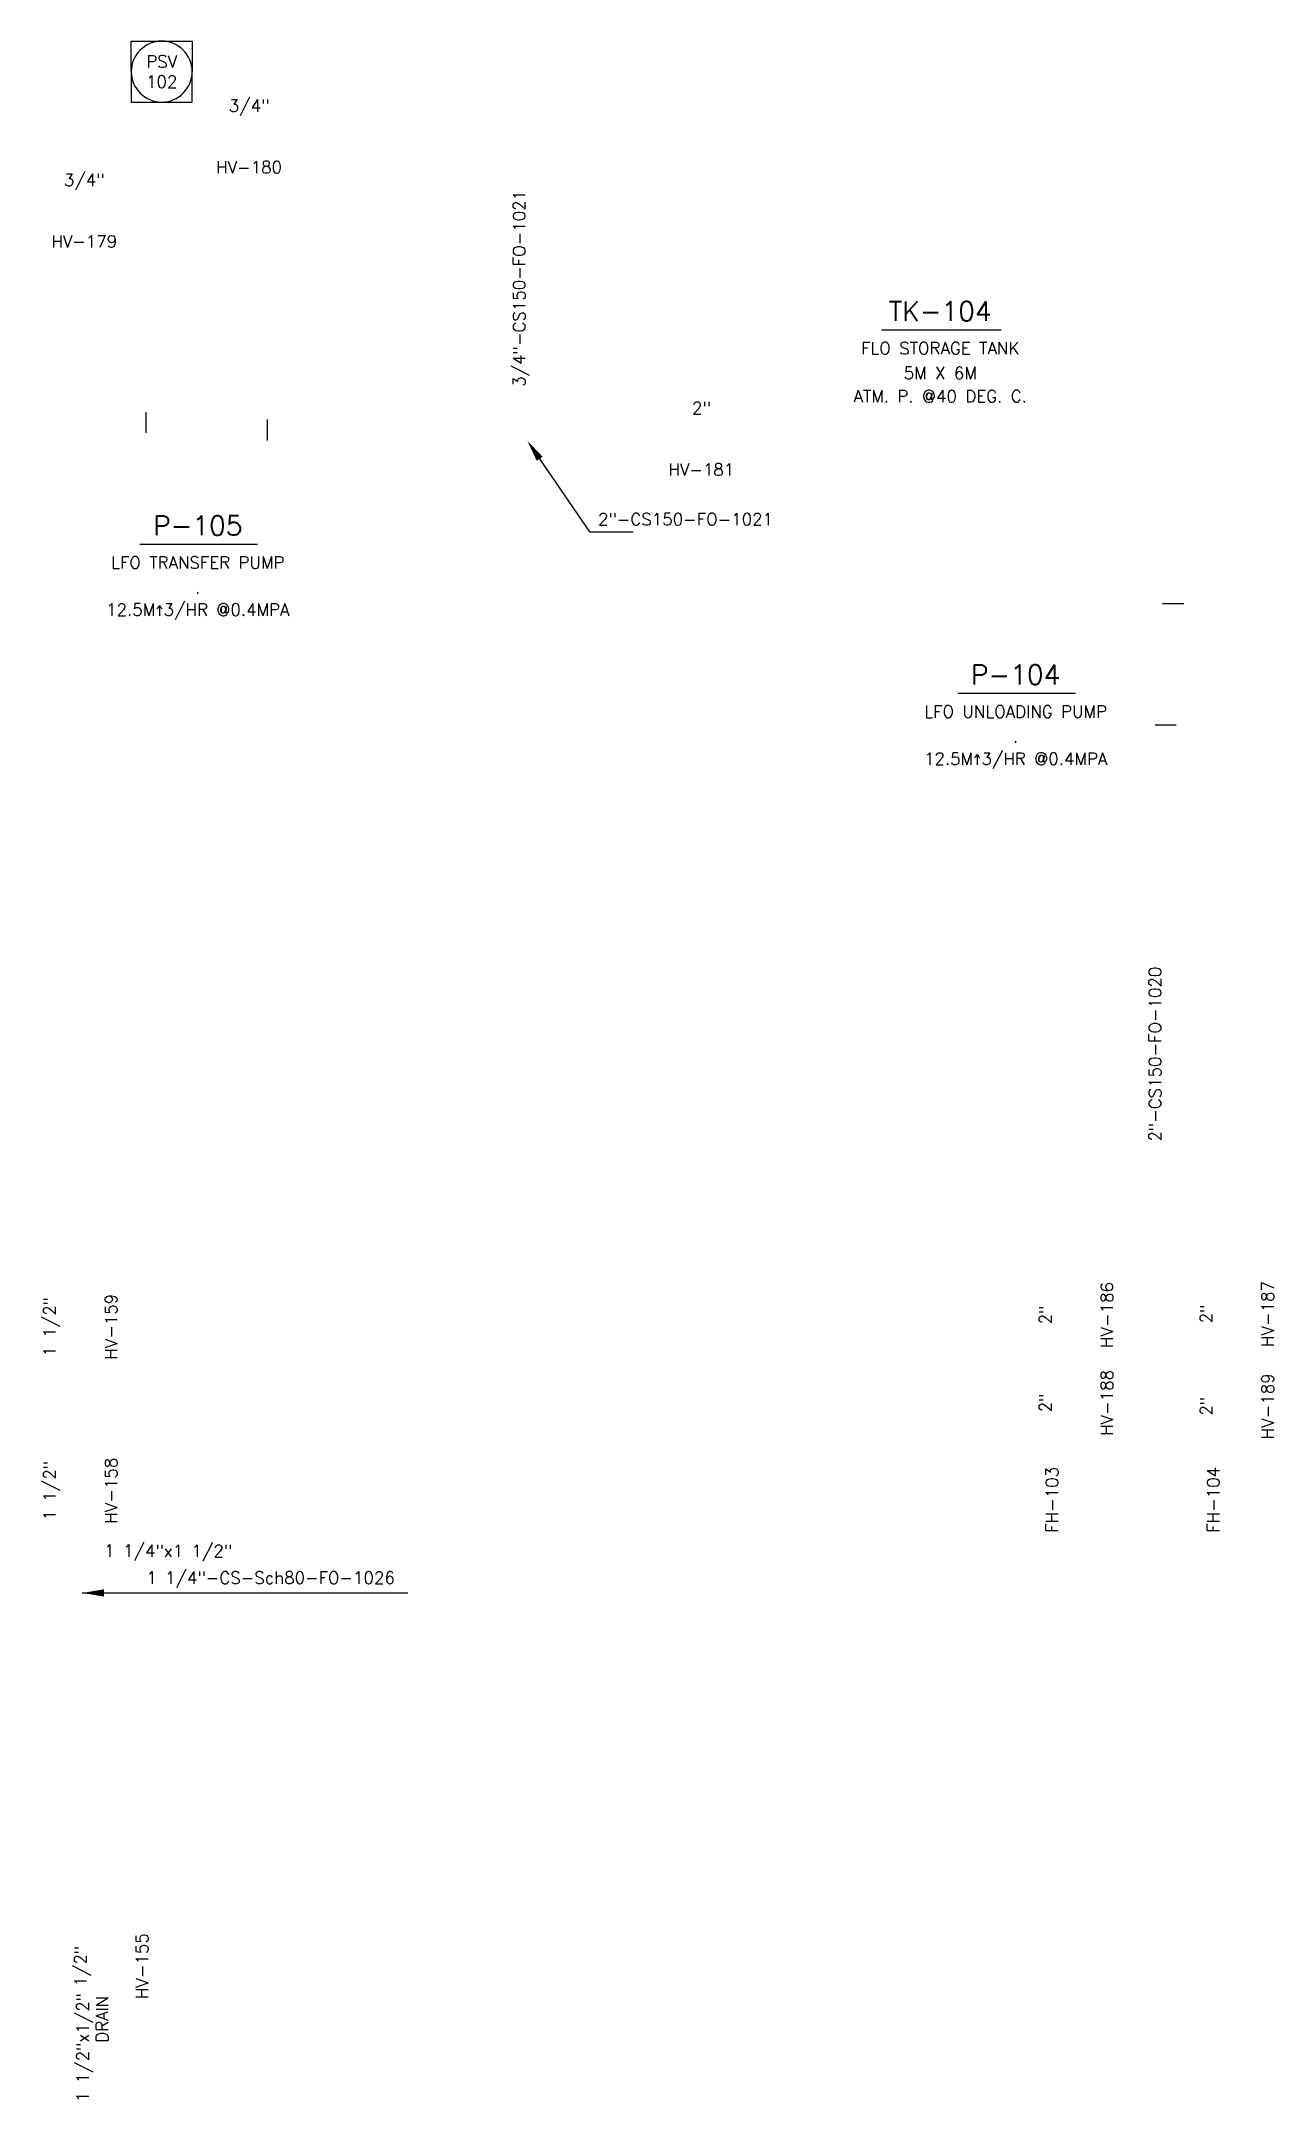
# Model space of a CAD drawing. Header units: inches. Extents: x 0 to 141, y -17 to 14.
# Drawn here: x 131.12 to 141.23, y -11.33 to 5.57 of the extents above; entities that cross this region are included whole.
import ezdxf
from ezdxf import colors
from ezdxf.entities.mleader import LeaderData, LeaderLine
from ezdxf.enums import TextEntityAlignment as Align
from ezdxf.math import Vec2, Vec3

# ---------------------------------------------------------------- set-up
doc = ezdxf.new("R2010")
doc.units = ezdxf.units.IN
doc.header["$MEASUREMENT"] = 0
for name, color, linetype in [('Instrument', 2, 'Continuous'), ('Process', 5, 'Continuous'), ('Text', 7, 'Continuous')]:
    doc.layers.add(name, color=color, linetype=linetype)
doc.styles.get("Standard").update_dxf_attribs({"font": 'romans.shx', "height": 0.1})
doc.dimstyles.get("Standard").update_dxf_attribs({"dimtxt": 0.18, "dimasz": 0.18, "dimexe": 0.18, "dimexo": 0.0625, "dimgap": 0.09, "dimtad": 0, "dimtih": 1, "dimtoh": 1, "dimdec": 4, "dimzin": 0, "dimdsep": 46, "dimtxsty": 'Standard', "dimcen": 0.09, "dimadec": 0, "dimazin": 0, "dimtfac": 1, "dimtdec": 4, "dimtofl": 0, "dimtmove": 0, "dimatfit": 3, "dimfxl": 1, "dimtolj": 1, "dimtzin": 0, "dimarcsym": 0})

msp = doc.modelspace()

# ---------------------------------------------------------------- texts
msp.add_text('DRAIN', height=0.1, rotation=90).set_placement((131.669, -10.865))

# ---------------------------------------------------------------- blocks, each defined once
blk = doc.blocks.new('AdjacentPipeReducerStyle_block')
at = {"color": 0, "linetype": 'ByBlock', "lineweight": -2}
blk.add_attdef('#(PipeLines.Size)x#(PipeLines.Size)', text='', height=0.1, dxfattribs=at).set_placement((0, 0), align=Align.MIDDLE_CENTER)
blk = doc.blocks.new('Valve Label_block')
at = {"color": 0, "linetype": 'ByBlock', "lineweight": -2}
blk.add_attdef('#(TargetObject.Size)', text='', height=0.1, dxfattribs=at).set_placement((0, 0.1875), align=Align.BOTTOM_CENTER)
blk.add_attdef('#(TargetObject.Tag)', text='', height=0.1, dxfattribs=at).set_placement((0, -0.1875), align=Align.TOP_CENTER)
blk = doc.blocks.new('Pipeline Tag_block')
at = {"color": 0, "linetype": 'ByBlock', "lineweight": -2}
blk.add_attdef('#(TargetObject.Tag)', text='', height=0.1, dxfattribs=at).set_placement((0, 0), align=Align.MIDDLE_CENTER)
blk = doc.blocks.new('*U151')
at = {"color": 0, "linetype": 'ByBlock', "lineweight": -2}
for p, q in [((-0.25, 0.25), (0.25, 0.25)), ((-0.25, 0), (-0.25, 0.25)), ((0.25, 0.25), (0.25, 0)), ((-0.25, 0), (-0.25, -0.25)), ((0.25, -0.25), (0.25, 0)), ((-0.25, -0.25), (0.25, -0.25))]:
    blk.add_line(p, q, dxfattribs=at)
for start, end in [(0, 180), (180, 0)]:
    blk.add_arc((0, 0), 0.25, start, end, dxfattribs=at)
blk.add_wipeout([(-0.151, 0.149), (0.155, 0.151), (0.155, 0.024), (-0.151, 0.024)], dxfattribs=at)
blk.add_wipeout([(-0.15, -0.024), (0.154, -0.024), (0.154, -0.155), (-0.15, -0.155)], dxfattribs=at)
for tag, p in [('#(TargetObject.Type)', (0, 0.083)), ('#(TargetObject.LoopNumber)', (0, -0.083))]:
    blk.add_attdef(tag, text='', height=0.1, dxfattribs=at).set_placement(p, align=Align.MIDDLE_CENTER)
blk = doc.blocks.new('*U163')
at = {"color": 0, "linetype": 'ByBlock', "lineweight": -3}
blk.add_line((-0.475, -0.152), (0.491, -0.152), dxfattribs=at)
at = {"color": 0, "linetype": 'ByBlock', "lineweight": -2}
for tag, height, p in [('#(TargetObject.Tag)', 0.16, (0, 0)), ('#(TargetObject.Description)', 0.1, (0, -0.304)), ('#(TARGETOBJECT.MANUFACTURER)', 0.1, (0, -0.508)), ('#(TargetObject.FlowCapacity) @#(TargetObject.TotalDynamicHead)', 0.1, (0, -0.698))]:
    blk.add_attdef(tag, text='', height=height, dxfattribs=at).set_placement(p, align=Align.MIDDLE)
blk = doc.blocks.new('*U146')
at = {"color": 0, "linetype": 'ByBlock', "lineweight": -3}
blk.add_line((-0.483, -0.152), (0.5, -0.152), dxfattribs=at)
at = {"color": 0, "linetype": 'ByBlock', "lineweight": -2}
for tag, height, p in [('#(TargetObject.Tag)', 0.16, (0, 0)), ('#(TargetObject.Description)', 0.1, (0, -0.304)), ('#(TargetObject.Width) X #(TargetObject.Height)', 0.1, (0, -0.508)), ('#(Tanks.DesignPressure) @#(Tanks.DesignTemperature)', 0.1, (0, -0.698))]:
    blk.add_attdef(tag, text='', height=height, dxfattribs=at).set_placement(p, align=Align.MIDDLE)
blk = doc.blocks.new('Tag_block')
at = {"color": 0, "linetype": 'ByBlock', "lineweight": -2}
blk.add_attdef('#(TargetObject.Tag)', text='', height=0.1, dxfattribs=at).set_placement((0, 0), align=Align.MIDDLE_CENTER)

# ---------------------------------------------------------------- linework, layer by layer
at = {"layer": 'Instrument', "linetype": 'ByBlock'}
for p, q in [((131.978, 2.523), (131.978, 2.351)), ((132.974, 2.461), (132.974, 2.288)), ((140.494, 0.948), (140.321, 0.948)), ((140.432, -0.048), (140.259, -0.048))]:
    msp.add_line(p, q, dxfattribs=at)

# ---------------------------------------------------------------- block references
msp.add_blockref('*U151', (132.108, 5.318), dxfattribs=at).add_auto_attribs({'#(TargetObject.Type)': 'PSV', '#(TargetObject.LoopNumber)': '102'})
at = {"layer": 'Process'}
for p, rotation, values in [((132.161, -6.827), 359.8292988044949, {'#(PipeLines.Size)x#(PipeLines.Size)': '1 1/4"x1 1/2"'}), ((131.459, -10.905), 90.00000000000001, {'#(PipeLines.Size)x#(PipeLines.Size)': '1 1/2"x1/2"'})]:
    msp.add_blockref('AdjacentPipeReducerStyle_block', p, dxfattribs=dict(at, rotation=rotation)).add_auto_attribs(values)
at = {"layer": 'Text'}
for name, p, values in [('Valve Label_block', (132.825, 4.771), {'#(TargetObject.Size)': '3/4"', '#(TargetObject.Tag)': 'HV-180'}), ('Valve Label_block', (131.472, 4.161), {'#(TargetObject.Size)': '3/4"', '#(TargetObject.Tag)': 'HV-179'}), ('*U146', (138.496, 3.351), {'#(TargetObject.Tag)': 'TK-104', '#(TargetObject.Description)': 'FLO STORAGE TANK', '#(TargetObject.Width) X #(TargetObject.Height)': '5M X 6M', '#(Tanks.DesignPressure) @#(Tanks.DesignTemperature)': 'ATM. P. @40 DEG. C.'}), ('Valve Label_block', (136.536, 2.288), {'#(TargetObject.Size)': '2"', '#(TargetObject.Tag)': 'HV-181'}), ('Pipeline Tag_block', (136.406, 1.643), {'#(TargetObject.Tag)': '2"-CS150-FO-1021'}), ('*U163', (132.404, 1.591), {'#(TargetObject.Tag)': 'P-105', '#(TargetObject.Description)': 'LFO TRANSFER PUMP', '#(TARGETOBJECT.MANUFACTURER)': '.', '#(TargetObject.FlowCapacity) @#(TargetObject.TotalDynamicHead)': '12.5M^ 3/HR @0.4MPA'}), ('*U163', (139.115, 0.367), {'#(TargetObject.Tag)': 'P-104', '#(TargetObject.Description)': 'LFO UNLOADING PUMP', '#(TARGETOBJECT.MANUFACTURER)': '.', '#(TargetObject.FlowCapacity) @#(TargetObject.TotalDynamicHead)': '12.5M^ 3/HR @0.4MPA'}), ('Pipeline Tag_block', (133.001, -7.048), {'#(TargetObject.Tag)': '1 1/4"-CS-Sch80-FO-1026'})]:
    msp.add_blockref(name, p, dxfattribs=at).add_auto_attribs(values)
at = {"layer": 'Text', "rotation": 90}
for name, p, values in [('Pipeline Tag_block', (135.041, 3.538), {'#(TargetObject.Tag)': '3/4"-CS150-FO-1021'}), ('Pipeline Tag_block', (140.259, -2.749), {'#(TargetObject.Tag)': '2"-CS150-FO-1020'}), ('Valve Label_block', (139.626, -4.89), {'#(TargetObject.Size)': '2"', '#(TargetObject.Tag)': 'HV-186'}), ('Valve Label_block', (140.946, -4.882), {'#(TargetObject.Size)': '2"', '#(TargetObject.Tag)': 'HV-187'}), ('Valve Label_block', (131.455, -4.987), {'#(TargetObject.Size)': '1 1/2"', '#(TargetObject.Tag)': 'HV-159'}), ('Valve Label_block', (139.626, -5.612), {'#(TargetObject.Size)': '2"', '#(TargetObject.Tag)': 'HV-188'}), ('Valve Label_block', (140.946, -5.64), {'#(TargetObject.Size)': '2"', '#(TargetObject.Tag)': 'HV-189'}), ('Valve Label_block', (131.455, -6.333), {'#(TargetObject.Size)': '1 1/2"', '#(TargetObject.Tag)': 'HV-158'}), ('Tag_block', (139.414, -6.408), {'#(TargetObject.Tag)': 'FH-103'}), ('Tag_block', (140.737, -6.408), {'#(TargetObject.Tag)': 'FH-104'}), ('Valve Label_block', (131.709, -10.237), {'#(TargetObject.Size)': '1/2"', '#(TargetObject.Tag)': 'HV-155'})]:
    msp.add_blockref(name, p, dxfattribs=at).add_auto_attribs(values)

msp.set_redraw_order([(e.dxf.handle, doc.entitydb.next_handle()) for e in msp.query("TEXT MTEXT ATTDEF DIMENSION ARC_DIMENSION")])  # texts and dimensions are drawn at this point

# ---------------------------------------------------------------- leaders
at = {"layer": 'Process', "color": 0}
msp.add_leader([(131.455, -7.173), (134.127, -7.173)], dimstyle='Standard', dxfattribs=at)
at = {"layer": 'Text'}
ml = msp.add_multileader_mtext('Standard', dxfattribs=at)
ml.set_content('', color=256)
ml.set_leader_properties()
ml.build(insert=Vec2(0, 0))
ml.multileader.update_dxf_attribs({"text_right_attachment_type": 6, "dogleg_length": 0.36, "arrow_head_size": 0.18})
ctx = ml.context
ctx.base_point, ctx.char_height, ctx.arrow_head_size, ctx.landing_gap_size, ctx.plane_origin = Vec3(135.977, 1.539), 0.18, 0.18, 0.09, Vec3(135.108, 2.288)
ctx.right_attachment = 6
notes = []
notes.append((ctx, [(0, (1, 1, 0), (135.617, 1.539), (1, 0), 0.36, [(0, [(135.108, 2.288)], 0, [])])]))
ctx.mtext.insert, ctx.mtext.flow_direction = Vec3(136.067, 1.629), 5
for ctx, leaders in notes:
    for number, flags, end, landing, length, lines in leaders:
        leader = LeaderData()
        leader.index, (leader.has_last_leader_line, leader.has_dogleg_vector, leader.attachment_direction) = number, flags
        leader.last_leader_point, leader.dogleg_vector, leader.dogleg_length = Vec3(end), Vec3(landing), length
        for number, points, colour, breaks in lines:
            line = LeaderLine()
            line.index, line.vertices, line.color, line.breaks = number, Vec3.list(points), colors.encode_raw_color(colour), breaks
            leader.lines.append(line)
        ctx.leaders.append(leader)

doc.saveas('drawing.dxf')
